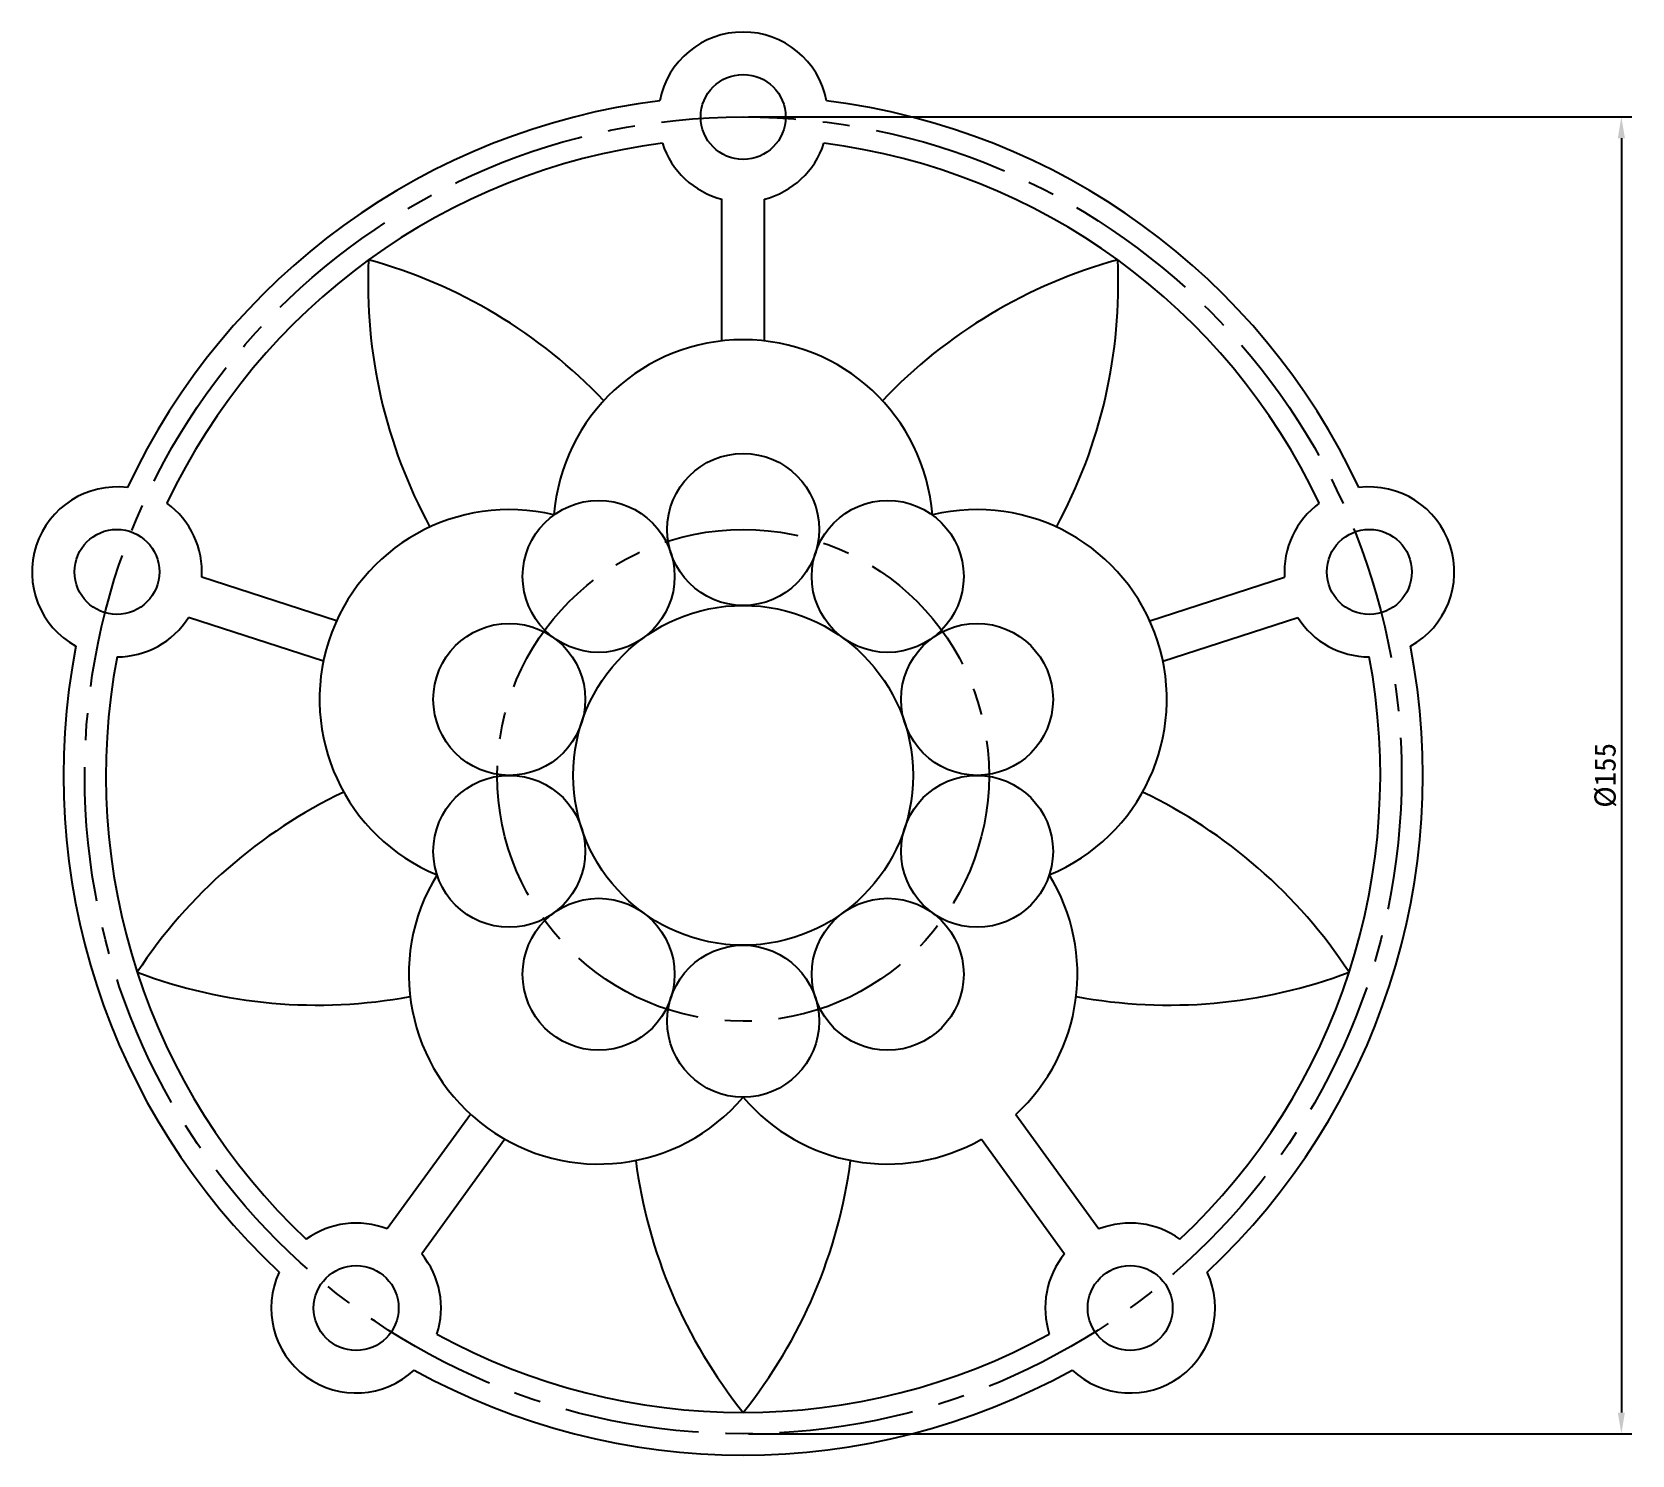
# Model space of a CAD drawing. Header units: millimetres. Extents: x 244 to 4336, y 1055 to 3448.
# Drawn here: x 3116.4 to 3304.8, y 1554.4 to 1721.9 of the extents above; entities that cross this region are included whole.
import ezdxf

# ---------------------------------------------------------------- set-up
doc = ezdxf.new("R2010")
doc.units = ezdxf.units.MM
doc.header["$LTSCALE"] = 0.5
doc.linetypes.add('CENTER', pattern=[50.8, 31.75, -6.35, 6.35, -6.35])
for name, color, linetype in [('CEN', 2, 'CENTER'), ('DIM', 1, 'Continuous'), ('STR', 4, 'Continuous')]:
    doc.layers.add(name, color=color, linetype=linetype)
doc.dimstyles.new('ISO-25', dxfattribs={"dimtxt": 2.5, "dimasz": 2.5, "dimexe": 1.25, "dimexo": 0.625, "dimtad": 1, "dimtxsty": 'Standard', "dimcen": 2.5, "dimadec": 0, "dimazin": 0, "dimtfac": 1, "dimtmove": 0, "dimatfit": 3, "dimfxl": 1, "dimarcsym": 0})

msp = doc.modelspace()

# ---------------------------------------------------------------- blocks, each defined once
blk = doc.blocks.new('*D42')
at = {"layer": 'Defpoints', "color": 0, "transparency": 16777216}
for p in [(3200.15, 1711.94), (3200.15, 1556.94), (3303.52, 1556.94)]:
    blk.add_point(p, dxfattribs=at)
at = {"layer": 'DIM', "color": 0, "lineweight": -2, "transparency": 16777216}
for p, q in [((3200.77, 1711.94), (3304.77, 1711.94)), ((3303.52, 1709.44), (3303.52, 1559.44)), ((3200.77, 1556.94), (3304.77, 1556.94))]:
    blk.add_line(p, q, dxfattribs=at)
at = {"layer": 'DIM', "color": 0, "transparency": 16777216}
for points in [[(3303.1, 1709.44), (3303.94, 1709.44), (3303.52, 1711.94)], [(3303.1, 1559.44), (3303.94, 1559.44), (3303.52, 1556.94)]]:
    blk.add_solid(points, dxfattribs=at)
at = {"layer": 'DIM', "color": 0, "transparency": 16777216, "insert": (3301.65, 1634.44), "char_height": 2.5, "attachment_point": 5, "rotation": 90}
blk.add_mtext('%%C155', dxfattribs=at)

# ---------------------------------------------------------------- dimensions: what is measured, and where the dimension line sits
at = {"layer": 'DIM'}
dim = msp.add_linear_dim(base=(3303.521, 1556.939), p1=(3200.148, 1711.939), p2=(3200.148, 1556.939), angle=90, text='%%C<>', dimstyle='ISO-25', dxfattribs=at)
dim.commit()
dim.dimension.update_dxf_attribs({"geometry": '*D42', "text_midpoint": (3301.646, 1634.439)})

# ---------------------------------------------------------------- linework, layer by layer
at = {"layer": 'CEN', "color": 2, "linetype": 'CENTER'}
for radius in [77.5, 28.944]:
    msp.add_circle((3200.148, 1634.439), radius, dxfattribs=at)
at = {"layer": 'STR'}
for p, q in [((3197.648, 1685.579), (3197.648, 1702.257)), ((3202.648, 1685.579), (3202.648, 1702.257)), ((3152.284, 1652.62), (3136.422, 1657.774)), ((3248.012, 1652.62), (3263.874, 1657.774)), ((3150.739, 1647.865), (3134.877, 1653.018)), ((3249.557, 1647.865), (3265.419, 1653.018)), ((3168.066, 1594.536), (3158.263, 1581.043)), ((3232.23, 1594.536), (3242.033, 1581.043)), ((3172.112, 1591.597), (3162.309, 1578.104)), ((3228.185, 1591.597), (3237.988, 1578.104))]:
    msp.add_line(p, q, dxfattribs=at)
for centre, radius in [((3200.148, 1711.939), 5), ((3200.148, 1663.383), 8.944), ((3183.135, 1657.856), 8.944), ((3217.161, 1657.856), 8.944), ((3126.441, 1658.388), 5), ((3273.855, 1658.388), 5), ((3200.148, 1634.439), 20), ((3172.621, 1643.383), 8.944), ((3227.676, 1643.383), 8.944), ((3172.621, 1625.495), 8.944), ((3227.676, 1625.495), 8.944), ((3183.135, 1611.023), 8.944), ((3217.161, 1611.023), 8.944), ((3200.148, 1605.495), 8.944), ((3154.595, 1571.74), 5), ((3245.702, 1571.74), 5)]:
    msp.add_circle(centre, radius, dxfattribs=at)
for centre, radius, start, end in [((3200.148, 1711.939), 10, 10.92455, 169.07545), ((3200.148, 1634.439), 80, 97.04996, 154.95004), ((3200.148, 1634.439), 80, 97.04996, 154.95004), ((3200.148, 1634.439), 80, 97.04996, 154.95004), ((3200.148, 1634.439), 80, 97.04996, 154.95004), ((3200.148, 1634.439), 80, 97.04996, 154.95004), ((3200.148, 1634.439), 80, 25.04996, 82.95004), ((3200.148, 1634.439), 80, 25.04996, 82.95004), ((3200.148, 1634.439), 80, 25.04996, 82.95004), ((3200.148, 1634.439), 80, 25.04996, 82.95004), ((3200.148, 1634.439), 80, 25.04996, 82.95004), ((3200.148, 1634.439), 75, 97.28147, 154.71853), ((3200.148, 1634.439), 75, 97.28147, 154.71853), ((3200.148, 1634.439), 75, 97.28147, 154.71853), ((3200.148, 1634.439), 75, 97.28147, 154.71853), ((3200.148, 1634.439), 75, 97.28147, 154.71853), ((3200.148, 1711.939), 10, 198.08839, 255.52249), ((3200.148, 1711.939), 10, 284.47751, 341.91161), ((3200.148, 1634.439), 75, 25.28147, 82.71853), ((3200.148, 1634.439), 75, 25.28147, 82.71853), ((3200.148, 1634.439), 75, 25.28147, 82.71853), ((3200.148, 1634.439), 75, 25.28147, 82.71853), ((3200.148, 1634.439), 75, 25.28147, 82.71853), ((3215.999, 1692.308), 60, 177.31781, 208.50925), ((3140.214, 1637.247), 60, 43.49075, 74.68219), ((3260.082, 1637.247), 60, 105.31781, 136.50925), ((3184.298, 1692.308), 60, 331.49075, 2.68219), ((3200.148, 1663.383), 22.336, 4.38618, 175.61382), ((3126.441, 1658.388), 10, 82.92455, 241.07545), ((3273.855, 1658.388), 10, 298.92455, 97.07545), ((3126.441, 1658.388), 10, 356.47751, 53.91161), ((3172.621, 1643.383), 22.336, 76.38618, 247.61382), ((3227.676, 1643.383), 22.336, 292.38618, 103.61382), ((3273.855, 1658.388), 10, 126.08839, 183.52249), ((3126.441, 1658.388), 10, 270.08839, 327.52249), ((3273.855, 1658.388), 10, 212.47751, 269.91161), ((3200.148, 1634.439), 80, 169.04996, 226.95004), ((3200.148, 1634.439), 80, 169.04996, 226.95004), ((3200.148, 1634.439), 80, 169.04996, 226.95004), ((3200.148, 1634.439), 80, 169.04996, 226.95004), ((3200.148, 1634.439), 80, 169.04996, 226.95004), ((3200.148, 1634.439), 75, 169.28147, 226.71853), ((3200.148, 1634.439), 75, 169.28147, 226.71853), ((3200.148, 1634.439), 75, 169.28147, 226.71853), ((3200.148, 1634.439), 75, 169.28147, 226.71853), ((3200.148, 1634.439), 75, 169.28147, 226.71853), ((3200.148, 1634.439), 75, 313.28147, 10.71853), ((3200.148, 1634.439), 75, 313.28147, 10.71853), ((3200.148, 1634.439), 75, 313.28147, 10.71853), ((3200.148, 1634.439), 75, 313.28147, 10.71853), ((3200.148, 1634.439), 75, 313.28147, 10.71853), ((3200.148, 1634.439), 80, 313.04996, 10.95004), ((3200.148, 1634.439), 80, 313.04996, 10.95004), ((3200.148, 1634.439), 80, 313.04996, 10.95004), ((3200.148, 1634.439), 80, 313.04996, 10.95004), ((3200.148, 1634.439), 80, 313.04996, 10.95004), ((3178.957, 1578.306), 60, 115.49075, 146.68219), ((3221.339, 1578.306), 60, 33.31781, 64.50925), ((3183.135, 1611.023), 22.336, 148.38618, 319.61382), ((3217.161, 1611.023), 22.336, 312.42648, 31.61382), ((3150.01, 1667.396), 60, 249.31781, 280.50925), ((3250.286, 1667.396), 60, 259.49075, 290.68219), ((3217.161, 1611.023), 22.336, 220.38618, 299.57352), ((3246.986, 1596.939), 60, 187.49075, 218.68219), ((3153.311, 1596.939), 60, 321.31781, 352.50925), ((3154.595, 1571.74), 10, 68.47751, 125.91161), ((3245.702, 1571.74), 10, 54.08839, 111.52249), ((3154.595, 1571.74), 10, 342.08839, 39.52249), ((3245.702, 1571.74), 10, 140.47751, 197.91161), ((3154.595, 1571.74), 10, 154.92455, 313.07545), ((3245.702, 1571.74), 10, 226.92455, 25.07545), ((3200.148, 1634.439), 75, 241.28147, 298.71853), ((3200.148, 1634.439), 75, 241.28147, 298.71853), ((3200.148, 1634.439), 75, 241.28147, 298.71853), ((3200.148, 1634.439), 75, 241.28147, 298.71853), ((3200.148, 1634.439), 75, 241.28147, 298.71853), ((3200.148, 1634.439), 80, 241.04996, 298.95004), ((3200.148, 1634.439), 80, 241.04996, 298.95004), ((3200.148, 1634.439), 80, 241.04996, 298.95004), ((3200.148, 1634.439), 80, 241.04996, 298.95004), ((3200.148, 1634.439), 80, 241.04996, 298.95004)]:
    msp.add_arc(centre, radius, start, end, dxfattribs=at)

msp.set_redraw_order([(e.dxf.handle, doc.entitydb.next_handle()) for e in msp.query("TEXT MTEXT ATTDEF DIMENSION ARC_DIMENSION")])  # texts and dimensions are drawn at this point

doc.saveas('drawing.dxf')
